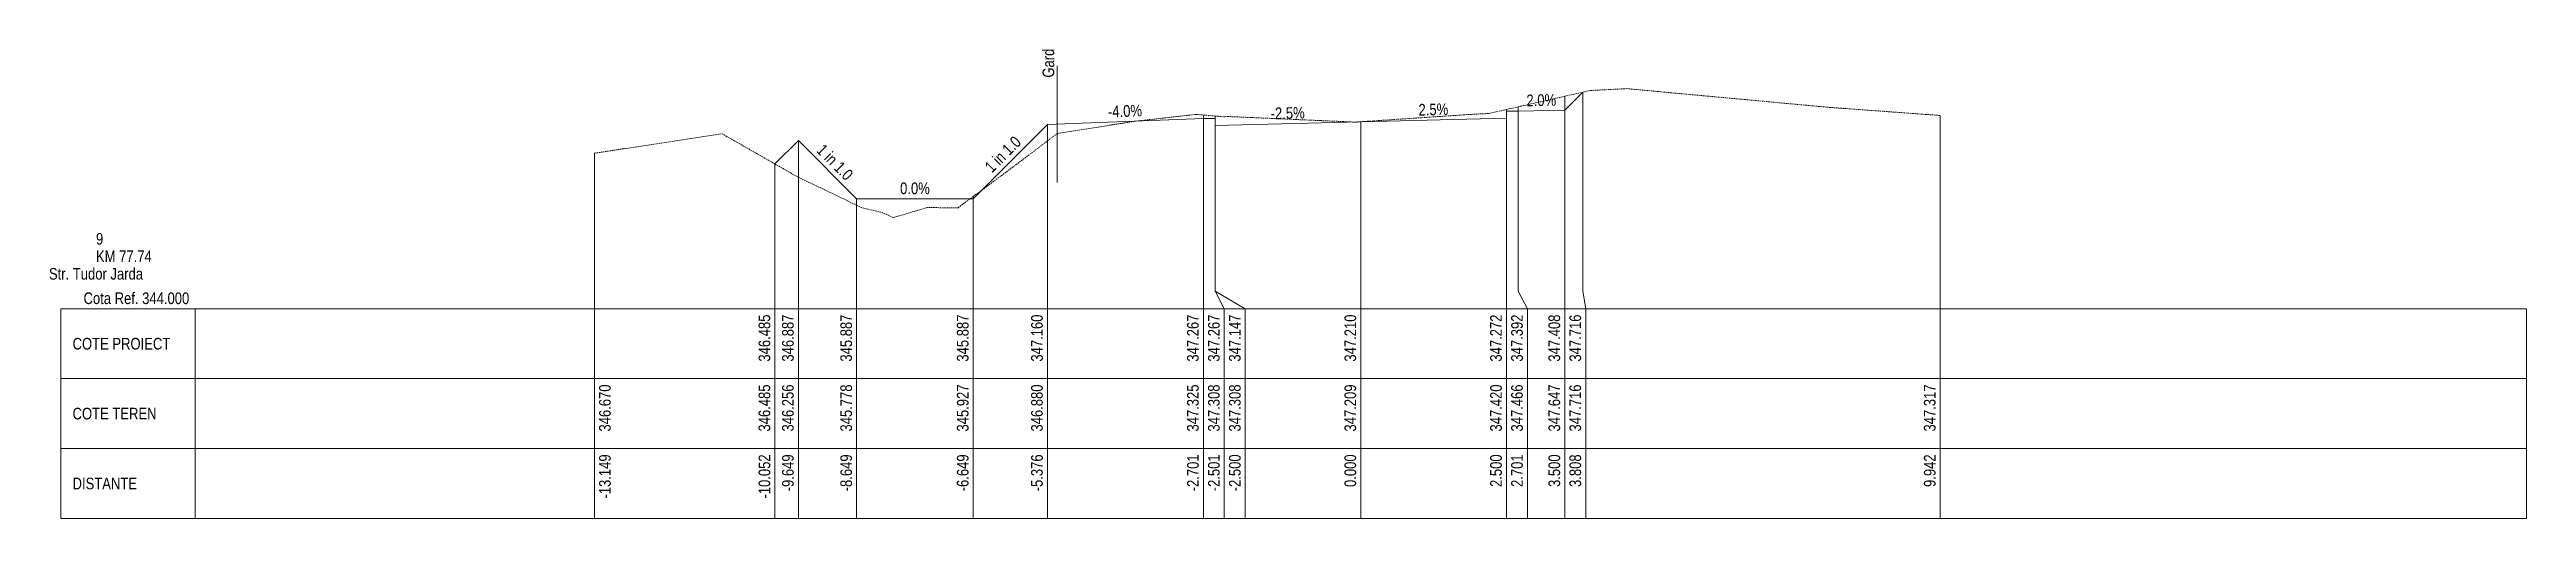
# Paper-space layout 'Str. Tudor Jarda-XS-1' of a CAD drawing. Extents: x 5 to 860, y 10 to 5944.
# Drawn here: x 5 to 430, y 778 to 858.5 of the extents above; entities that cross this region are included whole.
import ezdxf
from ezdxf.enums import TextEntityAlignment as Align

# ---------------------------------------------------------------- set-up
doc = ezdxf.new("R2010")
doc.units = 0
doc.linetypes.add('DASHED2', pattern=[0.375, 0.25, -0.125])
doc.layers.add('ARD-No Plot', color=1, linetype='Continuous', lineweight=0, plot=False)
for name, color, linetype, lineweight in [('DESIGN-TEXT', 7, 'Continuous', 0), ('EXISTING-TEXT', 7, 'Continuous', 0), ('LINES', 7, 'Continuous', 0), ('Text', 7, 'Continuous', 0), ('X-RL', 7, 'Continuous', 0), ('XPLOT-DESIGN', 5, 'Continuous', 0), ('XPLOT-EXISTING', 3, 'DASHED2', 0), ('XPLOT-GRADE', 7, 'Continuous', 0), ('XPLOT-KM', 7, 'Continuous', 0), ('XPLOT-TITLE', 7, 'Continuous', 0)]:
    doc.layers.add(name, color=color, linetype=linetype, lineweight=lineweight)
doc.styles.add('Arial', font='arial.ttf', dxfattribs={"width": 0.8})

psp = doc.layouts.new('Str. Tudor Jarda-XS-1')

# ---------------------------------------------------------------- texts
at = {"layer": 'ARD-No Plot', "style": 'Arial', "width": 0.8}
psp.add_text('Str. Tudor Jarda', height=2, dxfattribs=at).set_placement((13, 819), align=Align.CENTER)
at = {"layer": 'DESIGN-TEXT', "style": 'Arial', "width": 0.8}
for s, p in [('346.485', (128.684, 813)), ('346.887', (132.706, 813)), ('345.887', (142.706, 813)), ('345.887', (162.706, 813)), ('347.160', (175.436, 813)), ('347.267', (202.19, 813)), ('347.267', (205.79, 813)), ('347.147', (209.39, 813)), ('347.210', (229.2, 813)), ('347.272', (254.2, 813)), ('347.392', (257.8, 813)), ('347.408', (264.2, 813)), ('347.716', (267.8, 813))]:
    psp.add_text(s, height=2, rotation=90, dxfattribs=at).set_placement(p, align=Align.RIGHT)
at = {"layer": 'EXISTING-TEXT', "style": 'Arial', "width": 0.8}
for s, p in [('346.670', (101.309, 801)), ('346.485', (128.684, 801)), ('346.256', (132.706, 801)), ('345.778', (142.706, 801)), ('345.927', (162.706, 801)), ('346.880', (175.436, 801)), ('347.325', (202.19, 801)), ('347.308', (205.79, 801)), ('347.308', (209.39, 801)), ('347.209', (229.2, 801)), ('347.209', (229.2, 801)), ('347.420', (254.2, 801)), ('347.466', (257.8, 801)), ('347.647', (264.2, 801)), ('347.716', (267.8, 801)), ('347.317', (328.615, 801))]:
    psp.add_text(s, height=2, rotation=90, dxfattribs=at).set_placement(p, align=Align.RIGHT)
at = {"layer": 'Text', "style": 'Arial', "width": 0.8}
psp.add_text('Gard', height=2, rotation=90, dxfattribs=at).set_placement((177.403, 853.668))
for s, p in [('-13.149', (101.309, 789)), ('-13.149', (101.309, 789)), ('-10.052', (128.684, 789)), ('-10.052', (128.684, 789)), ('-10.052', (128.684, 789)), ('-9.649', (132.706, 789)), ('-9.649', (132.706, 789)), ('-9.649', (132.706, 789)), ('-8.649', (142.706, 789)), ('-8.649', (142.706, 789)), ('-8.649', (142.706, 789)), ('-6.649', (162.706, 789)), ('-6.649', (162.706, 789)), ('-6.649', (162.706, 789)), ('-5.376', (175.436, 789)), ('-5.376', (175.436, 789)), ('-5.376', (175.436, 789)), ('-2.701', (202.19, 789)), ('-2.701', (202.19, 789)), ('-2.701', (202.19, 789)), ('-2.501', (205.79, 789)), ('-2.501', (205.79, 789)), ('-2.501', (205.79, 789)), ('-2.500', (209.39, 789)), ('-2.500', (209.39, 789)), ('-2.500', (209.39, 789)), ('0.000', (229.2, 789)), ('0.000', (229.2, 789)), ('0.000', (229.2, 789)), ('2.500', (254.2, 789)), ('2.500', (254.2, 789)), ('2.500', (254.2, 789)), ('2.701', (257.8, 789)), ('2.701', (257.8, 789)), ('2.701', (257.8, 789)), ('3.500', (264.2, 789)), ('3.500', (264.2, 789)), ('3.500', (264.2, 789)), ('3.808', (267.8, 789)), ('3.808', (267.8, 789)), ('3.808', (267.8, 789)), ('9.942', (328.615, 789)), ('9.942', (328.615, 789))]:
    psp.add_text(s, height=2, rotation=90, dxfattribs=at).set_placement(p, align=Align.RIGHT)
at = {"layer": 'X-RL', "style": 'Arial', "width": 0.8}
psp.add_text('Cota Ref. 344.000', height=2, dxfattribs=at).set_placement((29, 814.8), align=Align.RIGHT)
at = {"layer": 'XPLOT-GRADE', "style": 'Arial', "width": 0.8}
for s, rotation, p in [('2.0%', 1.14576, (260.989, 848.802)), ('-4.0%', 2.29061, (189.581, 846.936)), ('-2.5%', 1.4321, (217.48, 846.584)), ('2.5%', 1.4321, (242.48, 847.209)), ('1 in 1.0', 315, (139.072, 838.437)), ('1 in 1.0', 45, (169.305, 839.802)), ('0.0%', 0, (153.506, 833.672))]:
    psp.add_text(s, height=2, rotation=rotation, dxfattribs=at).set_placement(p, align=Align.CENTER)
at = {"layer": 'XPLOT-KM', "style": 'Arial', "width": 0.8}
for s, p in [('9', (13, 825)), ('KM 77.74', (13, 822))]:
    psp.add_text(s, height=2, dxfattribs=at).set_placement(p)
at = {"layer": 'XPLOT-TITLE', "style": 'Arial', "width": 0.8}
for s, p in [('COTE PROIECT', (8.982, 807)), ('COTE TEREN', (8.982, 795)), ('DISTANTE', (8.982, 783))]:
    psp.add_text(s, height=2, dxfattribs=at).set_placement(p)

# ---------------------------------------------------------------- linework, layer by layer
at = {"layer": 'LINES'}
for p, q in [((177.903, 855.668), (177.903, 835.668)), ((265, 817), (265, 850.466)), ((265, 817), (265, 850.466)), ((265, 817), (265, 850.466)), ((268.082, 817), (268.082, 851.164)), ((268.082, 817), (268.082, 851.164)), ((268.082, 817), (268.082, 851.164)), ((202.99, 817), (202.99, 847.25)), ((202.99, 817), (202.99, 847.25)), ((202.99, 817), (202.99, 847.25)), ((204.99, 817), (204.99, 847.081)), ((204.99, 817), (204.99, 847.081)), ((204.99, 817), (204.99, 847.081)), ((205, 817), (205, 847.08)), ((205, 817), (205, 847.08)), ((205, 817), (205, 847.08)), ((230, 817), (230, 846.097)), ((230, 817), (230, 846.097)), ((230, 817), (230, 846.097)), ((255, 817), (255, 848.204)), ((255, 817), (255, 848.204)), ((255, 817), (255, 848.204)), ((257.01, 817), (257.01, 848.659)), ((257.01, 817), (257.01, 848.659)), ((257.01, 817), (257.01, 848.659)), ((329.415, 817), (329.415, 847.171)), ((329.415, 817), (329.415, 847.171)), ((133.506, 817), (133.506, 842.872)), ((133.506, 817), (133.506, 842.872)), ((133.506, 817), (133.506, 842.872)), ((176.236, 817), (176.236, 845.602)), ((176.236, 817), (176.236, 845.602)), ((176.236, 817), (176.236, 845.602)), ((98.509, 817), (98.509, 840.7)), ((98.509, 817), (98.509, 840.7)), ((129.484, 817), (129.484, 838.849)), ((129.484, 817), (129.484, 838.849)), ((129.484, 817), (129.484, 838.849)), ((163.506, 817), (163.506, 833.269)), ((163.506, 817), (163.506, 833.269)), ((163.506, 817), (163.506, 833.269)), ((143.506, 817), (143.506, 832.872)), ((143.506, 817), (143.506, 832.872)), ((143.506, 817), (143.506, 832.872)), ((98.509, 814), (98.509, 817)), ((98.509, 814), (98.509, 817)), ((129.484, 814), (129.484, 817)), ((129.484, 814), (129.484, 817)), ((129.484, 814), (129.484, 817)), ((133.506, 814), (133.506, 817)), ((133.506, 814), (133.506, 817)), ((133.506, 814), (133.506, 817)), ((143.506, 814), (143.506, 817)), ((143.506, 814), (143.506, 817)), ((143.506, 814), (143.506, 817)), ((163.506, 814), (163.506, 817)), ((163.506, 814), (163.506, 817)), ((163.506, 814), (163.506, 817)), ((176.236, 814), (176.236, 817)), ((176.236, 814), (176.236, 817)), ((176.236, 814), (176.236, 817)), ((202.99, 814), (202.99, 817)), ((202.99, 814), (202.99, 817)), ((202.99, 814), (202.99, 817)), ((206.59, 814), (204.99, 817)), ((206.59, 814), (204.99, 817)), ((206.59, 814), (204.99, 817)), ((210.19, 814), (205, 817)), ((210.19, 814), (205, 817)), ((210.19, 814), (205, 817)), ((230, 814), (230, 817)), ((230, 814), (230, 817)), ((230, 814), (230, 817)), ((255, 814), (255, 817)), ((255, 814), (255, 817)), ((255, 814), (255, 817)), ((258.6, 814), (257.01, 817)), ((258.6, 814), (257.01, 817)), ((258.6, 814), (257.01, 817)), ((265, 814), (265, 817)), ((265, 814), (265, 817)), ((265, 814), (265, 817)), ((268.6, 814), (268.082, 817)), ((268.6, 814), (268.082, 817)), ((268.6, 814), (268.082, 817)), ((329.415, 814), (329.415, 817)), ((329.415, 814), (329.415, 817)), ((6.982, 802), (6.982, 814)), ((6.982, 814), (30, 814)), ((30, 778), (30, 814)), ((30, 814), (430, 814)), ((98.509, 778), (98.509, 814)), ((98.509, 778), (98.509, 814)), ((129.484, 778), (129.484, 814)), ((129.484, 778), (129.484, 814)), ((129.484, 778), (129.484, 814)), ((133.506, 778), (133.506, 814)), ((133.506, 778), (133.506, 814)), ((133.506, 778), (133.506, 814)), ((143.506, 778), (143.506, 814)), ((143.506, 778), (143.506, 814)), ((143.506, 778), (143.506, 814)), ((163.506, 778), (163.506, 814)), ((163.506, 778), (163.506, 814)), ((163.506, 778), (163.506, 814)), ((176.236, 778), (176.236, 814)), ((176.236, 778), (176.236, 814)), ((176.236, 778), (176.236, 814)), ((202.99, 778), (202.99, 814)), ((202.99, 778), (202.99, 814)), ((202.99, 778), (202.99, 814)), ((206.59, 778), (206.59, 814)), ((206.59, 778), (206.59, 814)), ((206.59, 778), (206.59, 814)), ((210.19, 778), (210.19, 814)), ((210.19, 778), (210.19, 814)), ((210.19, 778), (210.19, 814)), ((230, 778), (230, 814)), ((230, 778), (230, 814)), ((230, 778), (230, 814)), ((255, 778), (255, 814)), ((255, 778), (255, 814)), ((255, 778), (255, 814)), ((258.6, 778), (258.6, 814)), ((258.6, 778), (258.6, 814)), ((258.6, 778), (258.6, 814)), ((265, 778), (265, 814)), ((265, 778), (265, 814)), ((265, 778), (265, 814)), ((268.6, 778), (268.6, 814)), ((268.6, 778), (268.6, 814)), ((268.6, 778), (268.6, 814)), ((329.415, 778), (329.415, 814)), ((329.415, 778), (329.415, 814)), ((430, 778), (430, 814)), ((6.982, 790), (6.982, 802)), ((6.982, 802), (30, 802)), ((30, 802), (6.982, 802)), ((30, 802), (430, 802)), ((6.982, 778), (6.982, 790)), ((6.982, 790), (30, 790)), ((30, 790), (6.982, 790)), ((30, 790), (430, 790)), ((30, 778), (6.982, 778)), ((30, 778), (430, 778))]:
    psp.add_line(p, q, dxfattribs=at)
at = {"layer": 'XPLOT-DESIGN'}
for p, q in [((265, 848.082), (268.082, 851.164)), ((176.236, 845.602), (202.99, 846.672)), ((202.99, 846.672), (204.99, 846.672)), ((204.99, 846.672), (205, 845.472)), ((205, 845.472), (230, 846.097)), ((230, 846.097), (255, 846.722)), ((255, 846.722), (255.01, 847.922)), ((255.01, 847.922), (257.01, 847.922)), ((257.01, 847.922), (265, 848.082)), ((129.484, 838.849), (133.506, 842.872)), ((133.506, 842.872), (143.506, 832.872)), ((163.506, 832.872), (176.236, 845.602)), ((143.506, 832.872), (163.506, 832.872))]:
    psp.add_line(p, q, dxfattribs=at)
at = {"layer": 'XPLOT-EXISTING'}
for p, q in [((257.01, 848.659), (265, 850.466)), ((265, 850.466), (268.082, 851.164)), ((268.082, 851.164), (269.423, 851.467)), ((269.423, 851.467), (275.637, 851.777)), ((275.637, 851.777), (310.4, 848.561)), ((177.928, 844.087), (191.465, 846.208)), ((191.465, 846.208), (201.78, 847.353)), ((201.78, 847.353), (202.99, 847.25)), ((202.99, 847.25), (204.99, 847.081)), ((204.99, 847.081), (205, 847.08)), ((205, 847.08), (206.717, 846.934)), ((206.717, 846.934), (207.143, 846.997)), ((207.143, 846.997), (223.078, 846.295)), ((223.078, 846.295), (229.051, 846.03)), ((229.051, 846.03), (230, 846.094)), ((230, 846.094), (248.957, 847.362)), ((230, 846.094), (230, 846.094)), ((248.957, 847.362), (251.889, 847.5)), ((251.889, 847.5), (255, 848.204)), ((255, 848.204), (257.01, 848.659)), ((310.4, 848.561), (329.415, 847.171)), ((99.592, 840.854), (120.429, 844.029)), ((120.429, 844.029), (129.484, 838.849)), ((170.843, 838.704), (176.236, 842.802)), ((176.236, 842.802), (177.928, 844.087)), ((98.509, 840.7), (99.592, 840.854)), ((129.484, 838.849), (133.372, 836.625)), ((163.506, 833.269), (170.843, 838.704)), ((133.372, 836.625), (133.506, 836.561)), ((133.506, 836.561), (143.506, 831.782)), ((160.902, 831.34), (163.506, 833.269)), ((143.506, 831.782), (144.514, 831.301)), ((144.514, 831.301), (147.89, 830.516)), ((147.89, 830.516), (149.808, 829.641)), ((149.808, 829.641), (155.525, 831.353)), ((155.525, 831.353), (160.902, 831.34))]:
    psp.add_line(p, q, dxfattribs=at)

psp.set_redraw_order([(e.dxf.handle, doc.entitydb.next_handle()) for e in psp.query("TEXT MTEXT ATTDEF DIMENSION ARC_DIMENSION")])  # texts and dimensions are drawn at this point

doc.saveas('drawing.dxf')
